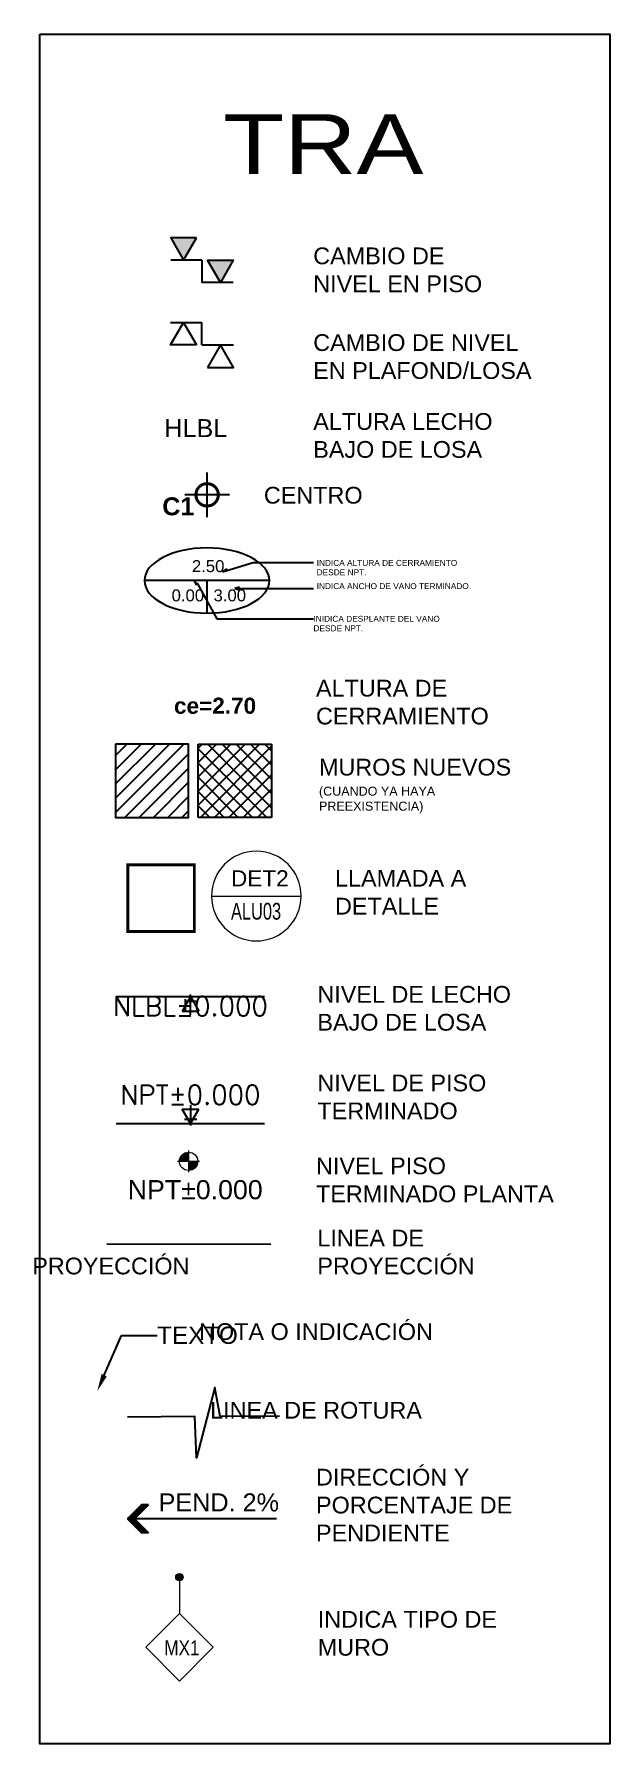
# Model space of a CAD drawing. Header units: metres. Extents: x 1769 to 3632, y 809 to 2652.
# Drawn here: x 1849.8 to 1851.73, y 1705.08 to 1710.79 of the extents above; entities that cross this region are included whole.
import ezdxf
from ezdxf import colors
from ezdxf.entities.mleader import LeaderData, LeaderLine
from ezdxf.enums import TextEntityAlignment as Align
from ezdxf.math import Vec2, Vec3

# ---------------------------------------------------------------- set-up
doc = ezdxf.new("R2010")
doc.units = ezdxf.units.M
doc.header["$LTSCALE"] = 10
for name, pattern in [('DASHED2', [0.375, 0.25, -0.125]), ('HIDDEN', [9.525, 6.35, -3.175]), ('HIDDEN2', [4.7625, 3.175, -1.5875])]:
    doc.linetypes.add(name, pattern=pattern)
for name, color, linetype, lineweight in [('A-ANNO-KEYN', 3, 'Continuous', 5), ('A-ANNO-NOTE', 3, 'Continuous', 0), ('A-ANNO-SIMB-CALLOUT', 30, 'Continuous', 5), ('A-WALL-IDEN', 3, 'Continuous', 5), ('RE.CONEXIONES 3D PLUVIALES', 7, 'Continuous', 0), ('RE.PLUVIAL', 3, 'Continuous', 0), ('RE.TEXTO PLU', 7, 'Continuous', 0), ('RE.TEXTOS SANITARIOS', 7, 'Continuous', 0), ('TEXTO GENERAL', 255, 'Continuous', 0)]:
    doc.layers.add(name, color=color, linetype=linetype, lineweight=lineweight)
for name, color, linetype in [('A-ANNO-LABL', 3, 'Continuous'), ('A-ANNO-SIMB-ARQ', 3, 'Continuous'), ('A-ANNO-SIMB-CERR', 7, 'Continuous'), ('A-ANNO-SIMB-TRA', 3, 'Continuous'), ('A-ANNO-TEXT', 3, 'Continuous'), ('A-PROJ+', 1, 'HIDDEN'), ('A-ROOF', 6, 'Continuous'), ('A-ROOF-PATT+', 8, 'Continuous'), ('A-WALL-CMUW', 6, 'Continuous'), ('A-WALL-PNSL-CEMT+', 4, 'Continuous')]:
    doc.layers.add(name, color=color, linetype=linetype)
doc.styles.add('ACABADOS', font='arial.ttf')
doc.styles.add('arial', font='arial.ttf')
doc.styles.add('Arial_3', font='arial.ttf', dxfattribs={"height": 0.05})
doc.styles.add('Arial_4', font='arial.ttf', dxfattribs={"width": 0.7, "height": 0.0625})
doc.styles.add('Arial_9', font='arial.ttf', dxfattribs={"width": 0.82, "height": 0.002})
doc.styles.add('BOLD', font='bold.shx', dxfattribs={"width": 1.5})
doc.styles.add('R', font='romans.shx')
doc.styles.add('RomanS', font='romans.shx')
doc.styles.add('SANSERIF', font='sanss___.ttf', dxfattribs={"width": 1.2, "height": 0.15})
doc.styles.get("Standard").update_dxf_attribs({"font": 'arial.ttf'})

msp = doc.modelspace()

# ---------------------------------------------------------------- texts
at = {"layer": 'A-ANNO-SIMB-CALLOUT', "attachment_point": 1}
for s, insert, char_height, width, style in [('DET2', (1850.458, 1707.9975), 0.054, 0.124101, 'Arial_3'), ('ALU03', (1850.4579, 1707.8886), 0.0561, 0.346329, 'Arial_4')]:
    msp.add_mtext(s, dxfattribs=dict(at, insert=insert, char_height=char_height, width=width, style=style))
at = {"layer": 'A-ANNO-SIMB-TRA', "attachment_point": 5, "rotation": 0, "style": 'ACABADOS'}
for s, insert, char_height in [('HLBL', (1850.3401, 1709.4756), 0.06036), ('{\\fArial|b1|i0|c0|p34;ce=2.70}', (1850.4046, 1708.5472, -59.3859), 0.054), ('PEND. 2%', (1850.4172, 1705.884, 0), 0.06036)]:
    msp.add_mtext(s, dxfattribs=dict(at, insert=insert, char_height=char_height))
at = {"layer": 'A-ANNO-SIMB-TRA', "insert": (1850.2817, 1709.2138, -98.9765), "char_height": 0.06, "width": 0.191365, "attachment_point": 5, "rotation": 0, "style": 'ACABADOS'}
msp.add_mtext('{\\fArial|b1|i0|c0|p34;C1}', dxfattribs=at)
at = {"layer": 'A-ANNO-SIMB-TRA', "insert": (1850.2349, 1705.4231), "char_height": 0.05, "width": 0.176371, "attachment_point": 1, "style": 'Arial_9'}
msp.add_mtext('MX1', dxfattribs=at)
at = {"layer": 'A-PROJ+', "ltscale": 0.03, "insert": (1850.056, 1706.6742), "char_height": 0.056, "attachment_point": 5, "style": 'arial'}
msp.add_mtext('\\pxql;PROYECCIÓN', dxfattribs=at)
at = {"layer": 'TEXTO GENERAL', "color": 7, "insert": (1850.7664, 1710.525), "char_height": 0.2, "width": 0.925254, "attachment_point": 2, "style": 'SANSERIF'}
msp.add_mtext('TRA', dxfattribs=at)
at = {"layer": 'TEXTO GENERAL', "color": 7, "linetype": 'ByBlock', "char_height": 0.056, "attachment_point": 5, "style": 'arial'}
for s, insert, width in [('\\pxql;CAMBIO DE NIVEL EN PISO', (1851.0261, 1710.0044), 0.585985), ('\\pxql;CAMBIO DE NIVEL EN PLAFOND/LOSA', (1851.1337, 1709.7145), 0.801281), ('\\pxql;ALTURA LECHO BAJO DE LOSA', (1851.1109, 1709.4507), 0.755658), ('\\pxql;ALTURA DE CERRAMIENTO', (1851.0577, 1708.5593), 0.630646), ('\\pxql;MUROS NUEVOS {\\H0.53571x;(CUANDO YA HAYA PREEXISTENCIA)}', (1851.0965, 1708.2791), 0.688345), ('\\pxql;LLAMADA A DETALLE', (1851.1496, 1707.9242), 0.687235), ('\\pxql;NIVEL DE LECHO BAJO DE LOSA', (1851.1145, 1707.5357), 0.735005), ('\\pxql;NIVEL DE PISO TERMINADO ', (1851.1145, 1707.2394), 0.735005), ('\\pxql;NIVEL PISO TERMINADO PLANTA', (1851.1429, 1706.9622), 0.800926), ('\\pxql;LINEA DE PROYECCIÓN', (1850.9454, 1706.721), 0.396767), ('\\pxql;DIRECCIÓN Y PORCENTAJE DE PENDIENTE', (1851.1218, 1705.8754), 0.758822), ('\\pxql;INDICA TIPO DE MURO', (1851.1275, 1705.4463), 0.758822)]:
    msp.add_mtext(s, dxfattribs=dict(at, insert=insert, width=width))
for s, insert in [('\\pxql;CENTRO', (1850.7331, 1709.2509)), ('\\pxql;NOTA O INDICACIÓN', (1850.7424, 1706.4549)), ('\\pxql;LINEA DE ROTURA', (1850.7424, 1706.192))]:
    msp.add_mtext(s, dxfattribs=dict(at, insert=insert))

# ---------------------------------------------------------------- blocks, each defined once
blk = doc.blocks.new('CENTRO DE TRAZO')
for p, q in [((0, -0.15), (0, 0.15)), ((0.15, 0), (-0.15, 0))]:
    blk.add_line(p, q)
at = {"const_width": 0.02}
blk.add_lwpolyline([(0, -0.075, 1), (0, 0.075, 1), (0, -0.075, -0.267949)], format="xyb", dxfattribs=at)
blk = doc.blocks.new('DIM-VANO')
at = {"layer": 'A-ANNO-SIMB-CERR', "color": 1}
for p, q in [((0.529, 0), (-0.529, 0)), ((0, 0), (0, -0.276))]:
    blk.add_line(p, q, dxfattribs=at)
at = {"layer": 'A-ANNO-SIMB-CERR', "color": 1, "extrusion": (0, 0, -1)}
blk.add_ellipse((0, 0), major_axis=(0.529, 0), ratio=0.521048, dxfattribs=at)
at = {"layer": 'A-ANNO-SIMB-CERR', "color": 3, "style": 'arial'}
blk.add_attdef('DIM', text='', height=0.15, rotation=360, dxfattribs=at).set_placement((0.01, 0.041), align=Align.CENTER)
at = {"layer": 'A-ANNO-SIMB-CERR', "color": 3, "style": 'arial', "width": 0.8}
blk.add_attdef('ALT1', text='', height=0.15, rotation=360, dxfattribs=at).set_placement((-0.024, -0.176), align=Align.RIGHT)
blk.add_attdef('ALT2', (0.056, -0.176), '', height=0.15, rotation=360, dxfattribs=at)
blk = doc.blocks.new('CAMBIONIVEL')
h = blk.add_hatch(color=256)
h.paths.add_polyline_path([(-0.036, 0.15), (-0.209, 0.15), (-0.123, 0)])
h.paths.add_polyline_path([(0.036, 0), (0.209, 0), (0.123, -0.15)])
for p, q in [((0, 0), (-0.209, 0)), ((0, 0), (0, -0.15)), ((0.209, -0.15), (0, -0.15))]:
    blk.add_line(p, q)
for points in [[(-0.036, 0.15), (-0.209, 0.15), (-0.123, 0), (-0.036, 0.15)], [(0.036, 0), (0.209, 0), (0.123, -0.15), (0.036, 0)]]:
    blk.add_lwpolyline(points)
blk = doc.blocks.new('PLARNIV')
for p, q in [((0, 0.075), (-0.209, 0.075)), ((0, 0.075), (0, -0.075)), ((0.209, -0.075), (0, -0.075))]:
    blk.add_line(p, q)
for points in [[(-0.036, 0.224), (-0.209, 0.224), (-0.123, 0.075), (-0.036, 0.224)], [(0.036, 0.075), (0.209, 0.075), (0.123, -0.075), (0.036, 0.075)]]:
    blk.add_lwpolyline(points)
blk = doc.blocks.new('Flecha4')
for p, q in [((2.14, 0.47), (2.258, 0.47)), ((2.14, 0.47), (2.375, 0)), ((2.258, 0.47), (2.493, 0)), ((0, 0), (2.5, 0)), ((2.375, 0), (2.14, -0.47)), ((2.493, 0), (2.258, -0.47)), ((2.14, -0.47), (2.258, -0.47))]:
    blk.add_line(p, q)
for points in [[(2.14, 0.47), (2.375, 0), (2.258, 0.47), (2.493, 0)], [(2.14, -0.47), (2.375, 0), (2.258, -0.47), (2.493, 0)]]:
    blk.add_solid(points)
blk = doc.blocks.new('*X232')
at = {"color": 0}
for p, q in [((24.337, -62.61), (24.459, -62.61)), ((24.343, -62.62), (24.454, -62.62)), ((24.349, -62.63), (24.448, -62.63)), ((24.355, -62.64), (24.442, -62.64)), ((24.36, -62.65), (24.436, -62.65)), ((24.366, -62.66), (24.431, -62.66)), ((24.372, -62.67), (24.425, -62.67)), ((24.378, -62.68), (24.419, -62.68)), ((24.383, -62.69), (24.413, -62.69)), ((24.389, -62.7), (24.408, -62.7)), ((24.395, -62.71), (24.402, -62.71))]:
    blk.add_line(p, q, dxfattribs=at)
blk = doc.blocks.new('niv2')
at = {"linetype": 'Continuous'}
blk.add_line((-0.003, 0.432), (-0.003, -0.057), dxfattribs=at)
for p, q in [((-0.203, 0.341), (0.197, 0.341)), ((-0.146, 0.1), (0.149, 0.1))]:
    blk.add_line(p, q)
for points in [[(-0.003, -0.006), (-0.203, 0.341)], [(-0.003, -0.006), (0.197, 0.341)]]:
    blk.add_lwpolyline(points)
blk.add_blockref('*X232', (-24.402, 62.71))
blk = doc.blocks.new('*U427')
at = {"linetype": 'Continuous', "xscale": 0.2165063509462422, "yscale": 0.2165063509462422, "zscale": 0.2165063509462422}
blk.add_blockref('niv2', (0.0007, 0.0013), dxfattribs=at)
at = {"style": 'BOLD', "width": 1.5}
blk.add_attdef('ESPACIO2', text='', height=0.1, rotation=0.00252, dxfattribs=at).set_placement((-0.0316, 0.2226), align=Align.CENTER)
at = {"style": 'R'}
blk.add_attdef('NIVEL', text='', height=0.1, rotation=0, dxfattribs=at).set_placement((0, 0.0996), align=Align.CENTER)
blk = doc.blocks.new('NIVEL-P')
for p, q in [((-0.095, 0), (0.095, 0)), ((0, 0.095), (0, -0.095))]:
    blk.add_line(p, q)
at = {"const_width": 0.08}
for points in [[(0, 0.04, 0.414214), (-0.04, 0, 1)], [(0, -0.04, 0.414214), (0.04, 0, 1)]]:
    blk.add_lwpolyline(points, format="xyb", dxfattribs=at)
blk.add_circle((0, 0), 0.0799)
at = {"style": 'RomanS'}
blk.add_attdef('NIVEL', text='', height=0.15, dxfattribs=at).set_placement((0.022, 0.197), align=Align.MIDDLE_CENTER)
blk = doc.blocks.new('INDICADORES CERRAMIENTO')
at = {"layer": 'A-ANNO-TEXT'}
for points in [[(2253.955, 1229.407), (2253.996, 1229.335), (2254.027, 1229.365)], [(2254.432, 1229.558), (2254.515, 1229.561), (2254.502, 1229.602)], [(2254.639, 1229.275), (2254.719, 1229.254), (2254.719, 1229.297)]]:
    blk.add_hatch(color=3, dxfattribs=at).paths.add_polyline_path(points, flags=0)
at = {"layer": 'A-ANNO-TEXT', "color": 3}
for p, q in [((2254.432, 1229.558), (2254.949, 1229.714)), ((2254.949, 1229.714), (2255.963, 1229.714)), ((2253.955, 1229.407), (2253.996, 1229.335)), ((2254.502, 1229.602), (2254.432, 1229.558)), ((2254.515, 1229.561), (2254.502, 1229.602)), ((2254.008, 1229.353), (2254.336, 1228.766)), ((2254.719, 1229.297), (2254.639, 1229.275)), ((2254.639, 1229.275), (2254.719, 1229.254)), ((2254.639, 1229.275), (2255.963, 1229.275)), ((2254.336, 1228.766), (2255.963, 1228.766))]:
    blk.add_line(p, q, dxfattribs=at)
at = {"layer": 'A-ANNO-TEXT', "color": 3, "char_height": 0.1, "attachment_point": 1, "style": 'Arial_3'}
for s, insert, width in [('INDICA ALTURA DE CERRAMIENTO ', (2256.017, 1229.757), 2.87004), ('DESDE NPT.', (2256.017, 1229.598), 0.99409), ('INDICA ANCHO DE VANO TERMINADO.', (2256.017, 1229.366), 3.07848), ('INIDICA DESPLANTE DEL VANO ', (2255.963, 1228.816), 2.54937), ('DESDE NPT.', (2255.963, 1228.657), 0.99409)]:
    blk.add_mtext(s, dxfattribs=dict(at, insert=insert, width=width))
blk = doc.blocks.new('Vista de diseño - Llamada métrica-1141-ALU402 - PLANTA AMPLIACIÓN BARANDAL')
at = {"layer": 'A-ANNO-SIMB-CALLOUT'}
blk.add_line((-0.006, 0), (0.006, 0), dxfattribs=at)
for start, end in [(360, 180), (180, 360)]:
    blk.add_arc((0, 0), 0.006, start, end, dxfattribs=at)
blk = doc.blocks.new('E_E_Etiqueta keynote Muro - ARROW-2025451-SIMBOLOGIA TRAZO')
at = {"layer": 'A-ANNO-KEYN'}
for p, q in [((-1.181, 4.503), (-0.729, 4.955)), ((-0.729, 4.955), (-0.278, 4.503)), ((-1.181, 4.503), (-0.729, 4.051)), ((-0.278, 4.503), (-0.729, 4.051))]:
    blk.add_line(p, q, dxfattribs=at)
blk = doc.blocks.new('pvc-codo90x50')
at = {"color": 1}
for p in [(0, 0.036), (-0.036, 0)]:
    blk.add_line(p, (0, 0), dxfattribs=at)
blk = doc.blocks.new('col632h')
for p, q in [((24.4325, -151.3229, 912.6397), (24.4325, -151.2469, 912.6397)), ((24.4674, -151.2849, 912.6397), (24.3976, -151.2849, 912.6397))]:
    blk.add_line(p, q)
blk.add_circle((24.3233, -151.2531, 912.6996), 0.00431)
blk = doc.blocks.new('A$C9f5eb76c')
at = {"layer": 'A-ROOF-PATT+', "linetype": 'DASHED2', "ltscale": 3}
for p, q in [((10.9039, 13.45), (0.7143, 26.1441, -0.146)), ((1.2181, 14.1887), (0.7143, 26.1441, -0.106)), ((33.45, 16.8222), (39.7158, 23.1101, -0.008)), ((45.3887, 17.795), (39.7158, 23.1101, -0.008)), ((10.9039, 13.45), (18.2026, 22.7772, -0.4552)), ((17.7959, 14.3576), (18.2026, 22.7772, -0.461)), ((55.8899, 10.8849), (54.8816, 22.7903, 0.232)), ((46.4603, 10.117), (50.1748, 20.0744, -0.06)), ((53.4596, 14.2327), (50.1748, 20.0744)), ((17.1909, 12.9746), (27.7291, 15.4809, -0.461)), ((36.6504, 12.9752), (27.7291, 15.4809, -0.461)), ((54.0033, 14.2563), (50.0233, 4.5668, -0.1742)), ((7.4038, 13.4502), (0.6639, 5.7352)), ((27.471, 12.5749), (17.4904, 2.0038)), ((27.4706, 12.5749), (37.4938, 1.7677, 0.057)), ((17.4243, 12.3479), (17.4904, 2.0038)), ((37.5173, 12.3479), (37.4938, 1.7677, 0.057)), ((10.9042, 9.25), (16.4856, 2.003)), ((55.9707, 7.9579), (50.0233, 4.5668, -0.425))]:
    blk.add_line(p, q, dxfattribs=at)
at = {"layer": 'A-ROOF-PATT+'}
for points in [[(0.3749, 13.4502), (18.6154, 13.4502), (18.6155, 15.8244), (18.5404, 15.8249), (18.5402, 25.1192), (15.7404, 25.1192), (15.7404, 21.95), (12.2607, 21.9499), (12.2607, 25.1198), (7.4039, 25.1199), (7.4037, 26.646), (0.3752, 26.6458), (0.3749, 13.4502)], [(33.45, 23.4394), (44.8062, 23.4393), (44.8062, 18.8563), (45.4635, 17.719), (43.0557, 16.3135), (42.762, 16.8222), (33.45, 16.8222), (33.45, 23.4394)], [(55.8899, 10.8849), (61.6205, 14.1725), (57.8817, 20.6487), (56.9727, 20.1238), (55.1225, 23.3277), (50.4402, 20.6242), (55.8899, 10.8849)], [(55.8899, 10.8849), (57.3987, 8.2709), (49.9952, 3.9967), (42.9254, 16.2373), (50.4402, 20.6242), (55.8899, 10.8849)], [(36.6504, 16.8222), (36.6504, 12.9752), (18.6154, 13.3752), (18.6155, 15.8244), (33.4501, 15.8239), (33.4501, 16.8222), (36.6504, 16.8222)], [(7.4038, 13.4502), (7.404, 5.4046), (0.3751, 5.4046), (0.3749, 13.4502), (7.4038, 13.4502)], [(7.5542, 1.4503), (16.7912, 1.4503), (16.7912, 9.2501), (13.4405, 9.2501), (13.4405, 13.4501), (10.9042, 13.4501), (10.9042, 9.25), (7.4788, 9.2502), (7.5542, 1.4503)], [(17.1921, 1.5762), (17.1909, 12.5746), (37.7504, 12.5752), (37.7508, 1.5753), (17.1921, 1.5762)]]:
    blk.add_lwpolyline(points, dxfattribs=at)
at = {"layer": 'A-ROOF-PATT+', "linetype": 'DASHED2', "ltscale": 3}
blk.add_lwpolyline([(10.9039, 13.45), (10.8439, 25.1197)], dxfattribs=at)
at = {"layer": 'RE.PLUVIAL', "linetype": 'ByBlock', "extrusion": (-0.999997, 0.002568, -2.22045e-16), "const_width": 0.03}
for points, elevation in [([(-26.1459, 0.365), (-26.1459, -2.635)], -0.2431), ([(-26.1458, 0.365), (-26.1458, -2.635)], -0.2432)]:
    blk.add_lwpolyline(points, dxfattribs=dict(at, elevation=elevation))
at = {"layer": 'RE.PLUVIAL', "linetype": 'ByBlock', "extrusion": (0, 1, -2.22045e-16), "const_width": 0.03}
for points, elevation in [([(-39.7157, 0.35), (-39.7157, -2.65)], 23.5069), ([(-39.7158, 0.35), (-39.7158, -2.65)], 23.5068), ([(-27.729, 0.35), (-27.729, -2.65)], 15.885), ([(-27.7291, 0.35), (-27.7291, -2.65)], 15.8849)]:
    blk.add_lwpolyline(points, dxfattribs=dict(at, elevation=elevation))
at = {"layer": 'RE.PLUVIAL', "linetype": 'ByBlock', "extrusion": (-0.525217, 0.850969, -2.22045e-16), "const_width": 0.03}
for points, elevation in [([(-58.6723, 0.353), (-58.6723, -2.647)], -9.0267), ([(-58.6724, 0.353), (-58.6724, -2.647)], -9.0269), ([(-53.2389, 0.35), (-53.2389, -2.65)], -8.8648), ([(-53.239, 0.35), (-53.239, -2.65)], -8.865)]:
    blk.add_lwpolyline(points, dxfattribs=dict(at, elevation=elevation))
at = {"layer": 'RE.PLUVIAL', "linetype": 'ByBlock', "extrusion": (0.999997, 0.002568, -2.22045e-16), "const_width": 0.03}
for points, elevation in [([(22.7305, 0.35), (22.7305, -2.65)], 18.663), ([(22.7303, 0.35), (22.7303, -2.65)], 18.6632)]:
    blk.add_lwpolyline(points, dxfattribs=dict(at, elevation=elevation))
at = {"layer": 'RE.PLUVIAL', "linetype": 'ByBlock', "extrusion": (0, -1, -2.22045e-16), "const_width": 0.03}
for points, elevation in [([(0.6638, 0.515), (0.6638, -2.485)], -5.3399), ([(0.6639, 0.515), (0.6639, -2.485)], -5.3398)]:
    blk.add_lwpolyline(points, dxfattribs=dict(at, elevation=elevation))
at = {"layer": 'RE.PLUVIAL', "linetype": 'ByBlock', "extrusion": (-0.866117, -0.499841, -2.22045e-16), "const_width": 0.03}
for points, elevation in [([(21.0481, 0.35), (21.0481, -2.65)], -45.2047), ([(21.0483, 0.35), (21.0483, -2.65)], -45.2048)]:
    blk.add_lwpolyline(points, dxfattribs=dict(at, elevation=elevation))
at = {"layer": 'RE.PLUVIAL', "linetype": 'ByBlock', "extrusion": (0, -1, 0), "const_width": 0.03}
for points, elevation in [([(16.4855, 0), (17.4902, 0)], -2.004), ([(16.4856, 0), (17.4904, 0)], -2.0038), ([(16.8558, 0.334), (17.1245, 0.35)], -2.0031), ([(16.856, 0.334), (17.1247, 0.35)], -2.003)]:
    blk.add_lwpolyline(points, dxfattribs=dict(at, elevation=elevation))
at = {"layer": 'RE.PLUVIAL', "linetype": 'ByBlock', "extrusion": (-1, 1.83697e-16, -2.22045e-16), "const_width": 0.03}
for points, elevation in [([(-2.0039, 0.35), (-2.0039, -2.65)], -16.9903), ([(-2.0038, 0.35), (-2.0038, -2.65)], -16.9904)]:
    blk.add_lwpolyline(points, dxfattribs=dict(at, elevation=elevation))
at = {"layer": 'RE.PLUVIAL', "linetype": 'ByBlock', "extrusion": (1, -6.12323e-17, -2.22045e-16), "const_width": 0.03}
for points, elevation in [([(1.7678, 0.35), (1.7678, -2.65)], 37.8977), ([(1.7677, 0.35), (1.7677, -2.65)], 37.8978)]:
    blk.add_lwpolyline(points, dxfattribs=dict(at, elevation=elevation))
at = {"layer": 'RE.CONEXIONES 3D PLUVIALES', "extrusion": (3.44509e-16, -1, 6.27786e-16), "xscale": -1}
for p in [(64.1481, 151.6349, -936.1302), (52.1614, 151.6349, -928.5082)]:
    blk.add_blockref('col632h', p, dxfattribs=at)
at = {"layer": 'RE.CONEXIONES 3D PLUVIALES', "extrusion": (0.525217, -0.850969, 6.27786e-16), "xscale": -1}
for p in [(83.1048, 151.6379, -903.597), (77.6714, 151.6349, -903.7589)]:
    blk.add_blockref('col632h', p, dxfattribs=at)
at = {"layer": 'RE.CONEXIONES 3D PLUVIALES', "extrusion": (0.999997, -0.002568, 6.27786e-16), "xscale": -1}
blk.add_blockref('col632h', (50.5784, 151.6499, -912.3806), dxfattribs=at)
at = {"layer": 'RE.CONEXIONES 3D PLUVIALES', "extrusion": (-0.002568, -0.999997, -8.70473e-10), "xscale": -2.000000000000004, "yscale": 2.000000000000004, "zscale": 2, "rotation": 270}
blk.add_blockref('pvc-codo90x50', (0.2431, 0, -26.1459), dxfattribs=at)
at = {"layer": 'RE.CONEXIONES 3D PLUVIALES', "extrusion": (0.002568, 0.999997, 7.3262e-31), "xscale": -2, "yscale": 2.000000000000002, "zscale": 2}
blk.add_blockref('pvc-codo90x50', (-0.6471, 0, 26.1459), dxfattribs=at)
at = {"layer": 'RE.CONEXIONES 3D PLUVIALES', "extrusion": (-0.999997, -0.002568, 6.27786e-16)}
blk.add_blockref('col632h', (-47.1629, 151.6349, -931.2863), dxfattribs=at)
at = {"layer": 'RE.CONEXIONES 3D PLUVIALES', "extrusion": (-1, -3.44509e-16, -8.70473e-10), "xscale": -2, "yscale": 2, "zscale": 2, "rotation": 270}
for p in [(-23.5069, 0, -39.7157), (-15.885, 0, -27.729)]:
    blk.add_blockref('pvc-codo90x50', p, dxfattribs=at)
at = {"layer": 'RE.CONEXIONES 3D PLUVIALES', "extrusion": (1, 8.70473e-10, 7.3262e-31), "xscale": -2, "yscale": 2, "zscale": 2}
for p in [(23.1029, 0, 39.7157), (15.481, 0, 27.729)]:
    blk.add_blockref('pvc-codo90x50', p, dxfattribs=at)
at = {"layer": 'RE.CONEXIONES 3D PLUVIALES', "extrusion": (-0.850969, -0.525217, -8.70473e-10), "rotation": 270}
for p, xscale, yscale, zscale in [((9.0267, 0, -58.6723), -2.000000000000003, 2.000000000000003, 2), ((9.0267, 0, -58.6723), -2.000000000000006, 2.000000000000006, 2.000000000000002), ((9.027, 0, -58.673), -2.000000000000006, 2.000000000000006, 2.000000000000002), ((8.8648, 0, -53.2389), -2.000000000000008, 2.000000000000008, 2.000000000000003)]:
    blk.add_blockref('pvc-codo90x50', p, dxfattribs=dict(at, xscale=xscale, yscale=yscale, zscale=zscale))
at = {"layer": 'RE.CONEXIONES 3D PLUVIALES', "extrusion": (0.850969, 0.525217, 7.3262e-31), "xscale": -1.999999999999999, "yscale": 2, "zscale": 1.999999999999999}
for p in [(-9.4307, 0, 58.6723), (-9.2688, 0, 53.2389)]:
    blk.add_blockref('pvc-codo90x50', p, dxfattribs=at)
at = {"layer": 'RE.CONEXIONES 3D PLUVIALES', "extrusion": (-0.002568, 0.999997, 7.3262e-31), "xscale": 2, "yscale": 2, "zscale": 2}
blk.add_blockref('pvc-codo90x50', (-18.259, 0, 22.7305), dxfattribs=at)
at = {"layer": 'RE.CONEXIONES 3D PLUVIALES', "extrusion": (0.002568, -0.999997, -8.70473e-10), "xscale": 2.000000000000003, "yscale": 2.000000000000003, "zscale": 2.000000000000003, "rotation": 90.00000000000001}
blk.add_blockref('pvc-codo90x50', (18.663, 0, -22.7305), dxfattribs=at)
at = {"layer": 'RE.CONEXIONES 3D PLUVIALES', "extrusion": (-1, -8.70473e-10, 7.3262e-31), "xscale": -2, "yscale": 2, "zscale": 2}
blk.add_blockref('pvc-codo90x50', (-5.7439, 0, -0.6638), dxfattribs=at)
at = {"layer": 'RE.CONEXIONES 3D PLUVIALES', "extrusion": (1, 3.44509e-16, -8.70473e-10), "xscale": -2, "yscale": 2, "zscale": 2, "rotation": 270}
blk.add_blockref('pvc-codo90x50', (5.34, 0, 0.6645), dxfattribs=at)
at = {"layer": 'RE.CONEXIONES 3D PLUVIALES', "extrusion": (0.499841, -0.866117, 7.3262e-31), "xscale": 1.999999999999999, "yscale": 1.999999999999999, "zscale": 1.999999999999999}
blk.add_blockref('pvc-codo90x50', (45.6087, 0, 21.0481), dxfattribs=at)
at = {"layer": 'RE.CONEXIONES 3D PLUVIALES', "extrusion": (-0.499841, 0.866117, -8.70473e-10), "xscale": 2.000000000000001, "yscale": 2.000000000000001, "zscale": 2.000000000000001, "rotation": 90.00000000000001}
blk.add_blockref('pvc-codo90x50', (-45.2043, 0, -21.0481), dxfattribs=at)
at = {"layer": 'RE.CONEXIONES 3D PLUVIALES', "extrusion": (1, 1.60812e-16, 6.27786e-16), "xscale": -1}
blk.add_blockref('col632h', (26.4364, 151.6349, -895.4987), dxfattribs=at)
at = {"layer": 'RE.CONEXIONES 3D PLUVIALES', "extrusion": (8.70473e-10, -1, 7.3262e-31), "xscale": -2, "yscale": 2, "zscale": 2}
blk.add_blockref('pvc-codo90x50', (16.4855, 0, -2.0031), dxfattribs=at)
at = {"layer": 'RE.CONEXIONES 3D PLUVIALES', "extrusion": (-2.83277e-16, -1, 8.70473e-10), "xscale": -2.28280099235354, "yscale": 2.28280099235354, "zscale": 2.28280099235354, "rotation": 90}
blk.add_blockref('pvc-codo90x50', (16.9903, -0.0243, -2.004), dxfattribs=at)
at = {"layer": 'RE.CONEXIONES 3D PLUVIALES', "extrusion": (-2.83277e-16, 1, -8.70473e-10), "xscale": -2, "yscale": 2, "zscale": 2, "rotation": 270}
blk.add_blockref('pvc-codo90x50', (-16.9903, 0, 2.004), dxfattribs=at)
at = {"layer": 'RE.CONEXIONES 3D PLUVIALES', "extrusion": (1.60812e-16, -1, -8.70473e-10), "xscale": -2, "yscale": 2, "zscale": 2, "rotation": 270}
blk.add_blockref('pvc-codo90x50', (16.9903, 0, -2.004), dxfattribs=at)
at = {"layer": 'RE.CONEXIONES 3D PLUVIALES', "extrusion": (1.60812e-16, 1, 8.70473e-10), "xscale": -2.28280099235354, "yscale": 2.28280099235354, "zscale": 2.28280099235354, "rotation": 90}
blk.add_blockref('pvc-codo90x50', (-16.9903, -0.0243, 2.004), dxfattribs=at)
at = {"layer": 'RE.CONEXIONES 3D PLUVIALES', "extrusion": (-8.70472e-10, 1, 7.3262e-31), "xscale": -2, "yscale": 2, "zscale": 2}
blk.add_blockref('pvc-codo90x50', (-17.4902, 0, 2.0039), dxfattribs=at)
at = {"layer": 'RE.CONEXIONES 3D PLUVIALES', "extrusion": (-1, -2.83277e-16, 6.27786e-16), "xscale": -1}
blk.add_blockref('col632h', (22.4293, 151.6189, -929.4791), dxfattribs=at)
at = {"layer": 'RE.CONEXIONES 3D PLUVIALES', "extrusion": (-1, 4.05742e-16, 6.27786e-16)}
blk.add_blockref('col632h', (-26.2003, 151.6349, -950.5209), dxfattribs=at)
at = {"layer": 'RE.CONEXIONES 3D PLUVIALES', "extrusion": (8.70473e-10, 1, 7.3262e-31), "xscale": 2, "yscale": 2, "zscale": 2}
blk.add_blockref('pvc-codo90x50', (-37.4937, 0, 1.7678), dxfattribs=at)
at = {"layer": 'RE.CONEXIONES 3D PLUVIALES', "extrusion": (-4.05742e-16, -1, -8.70473e-10), "xscale": 2, "yscale": 2, "zscale": 2, "rotation": 90}
blk.add_blockref('pvc-codo90x50', (37.8977, 0, -1.7678), dxfattribs=at)
at = {"layer": 'RE.CONEXIONES 3D PLUVIALES', "extrusion": (0.866117, 0.499841, 6.27786e-16)}
blk.add_blockref('col632h', (-45.4806, 151.6349, -867.4186), dxfattribs=at)
at = {"layer": 'RE.CONEXIONES 3D PLUVIALES', "extrusion": (-3.44509e-16, 1, 6.27786e-16), "xscale": -1}
blk.add_blockref('col632h', (23.7686, 151.7999, -907.2838), dxfattribs=at)
at = {"layer": 'RE.PLUVIAL', "color": 7, "char_height": 0.43687, "width": 1.861128, "attachment_point": 1}
for s, insert in [('AREA', (37.9463, 20.9175)), ('75.71', (38.0002, 20.3812)), ('AREA', (9.458, 19.5783)), ('211.85', (9.4318, 18.8875)), ('AREA', (55.3874, 17.61)), ('69.06', (55.3295, 17.0074)), ('AREA', (30.7126, 15.0037)), ('50.96', (30.796, 14.3059)), ('AREA', (50.0784, 11.597)), ('121.87', (49.8552, 10.9683)), ('AREA', (4.1856, 9.2378)), ('56.55', (4.3827, 8.6535)), ('AREA', (25.315, 7.2874)), ('AREA', (11.4807, 6.7029)), ('226.13', (25.315, 6.6231)), ('82.99', (11.6094, 6.1295))]:
    blk.add_mtext(s, dxfattribs=dict(at, insert=insert))
at = {"layer": 'RE.TEXTO PLU', "linetype": 'Continuous', "style": 'R'}
for s, height, rotation, p in [('632-H', 0.13, 359.8529, (0.4051, 26.7853, 0.0154)), ('HELVEX', 0.13, 359.8529, (0.4361, 26.6156, 0.0154)), ('COLADERA', 0.13, 359.8529, (0.5588, 26.4565, 0.0154)), ('REBOSADERO', 0.13, 359.8529, (0.518, 26.2901, 0.0154)), ('4" B.D.P.', 0.13, 359.8529, (-0.2742, 26.0977, 0.0154)), ('444-X', 0.13, 359.8529, (0.8812, 25.8425)), ('COLADERA HELVEX', 0.130002, 359.8529, (0.8941, 25.6772)), ('4" B.D.P.', 0.13, 360, (39.5976, 23.6045, -0.0716)), ('632-H', 0.13, 0.1471, (18.5119, 23.4184, -0.5246)), ('632-H', 0.13, 360, (40.195, 23.4678, -0.0716)), ('HELVEX', 0.13, 0.1471, (18.4808, 23.2487, -0.5246)), ('HELVEX', 0.13, 360, (40.2265, 23.2981, -0.0716)), ('632-H', 0.13, 360, (55.307, 23.292, 0.3534)), ('4" B.D.P.', 0.13, 360, (54.0837, 23.237, 0.3534)), ('COLADERA', 0.13, 360, (40.3496, 23.1393, -0.0716)), ('COLADERA', 0.13, 0.1471, (18.3581, 23.0896, -0.5246)), ('HELVEX', 0.13, 360, (55.3385, 23.1224, 0.3534)), ('COLADERA', 0.13, 360, (55.4616, 22.9636, 0.3534)), ('REBOSADERO', 0.13, 0.1471, (18.4142, 22.9183, -0.5246)), ('REBOSADERO', 0.13, 360, (40.4752, 22.9466, -0.0716)), ('4" B.D.P.', 0.13, 0.1471, (19.1912, 22.7308, -0.5246)), ('REBOSADERO', 0.13, 360, (55.6607, 22.7826, 0.3534)), ('444-X', 0.13, 360, (39.7504, 22.6813, -0.0716)), ('444-X', 0.13, 0.1471, (17.9905, 22.5284, -0.5246)), ('COLADERA HELVEX', 0.130002, 360, (39.7638, 22.5161, -0.0716)), ('444-X', 0.13, 360, (54.6705, 22.4972, 0.3534)), ('COLADERA HELVEX', 0.130002, 0.1471, (17.9775, 22.3632, -0.5246)), ('COLADERA HELVEX', 0.130002, 360, (54.6838, 22.3321, 0.3534)), ('PENDIENTE 2%%%', 0.130002, 319.0903, (42.7872, 20.5541, -0.5246)), ('PENDIENTE 2%%%', 0.130002, 49.0903, (36.8315, 20.382, -0.5246)), ('632-H', 0.13, 360, (50.6002, 20.5761, 0.1214)), ('4" B.D.P.', 0.13, 360, (49.3769, 20.521, 0.1214)), ('HELVEX', 0.13, 360, (50.6317, 20.4065, 0.1214)), ('COLADERA', 0.13, 360, (50.7548, 20.2477, 0.1214)), ('REBOSADERO', 0.13, 360, (50.9147, 20.0689, 0.1214)), ('444-X', 0.13, 360, (49.9637, 19.7813, 0.1214)), ('COLADERA HELVEX', 0.130002, 360, (49.977, 19.6161, 0.1214)), ('PENDIENTE 2%%%', 0.130002, 275.03, (55.5715, 19.1153, -0.5246)), ('PENDIENTE 2%%%', 0.130002, 305.436, (4.8892, 19, -0.5246)), ('PENDIENTE 2%%%', 0.130002, 44.2381, (14.8392, 18.5174, -0.5246)), ('4" B.D.P.', 0.13, 360, (27.6109, 15.9753, -0.5246)), ('632-H', 0.13, 360, (28.2083, 15.8385, -0.5246)), ('HELVEX', 0.13, 360, (28.2398, 15.6689, -0.5246)), ('PENDIENTE 2%%%', 0.130002, 65.6533, (48.051, 15.207, -0.5246)), ('COLADERA', 0.13, 360, (28.3629, 15.5101, -0.5246)), ('REBOSADERO', 0.13, 360, (28.5105, 15.3367, -0.5246)), ('444-X', 0.13, 360, (27.7637, 15.0521, -0.5246)), ('COLADERA HELVEX', 0.130002, 360, (27.7771, 14.8869, -0.5246)), ('PENDIENTE 2%%%', 0.130002, 16.8411, (22.6831, 14.3702, -0.5246)), ('PENDIENTE 2%%%', 0.130002, 339.7288, (33.8511, 13.9339, -0.5246)), ('PENDIENTE 2%%%', 0.130002, 65.6533, (52.0833, 9.8504, -0.6058)), ('PENDIENTE 2%%%', 0.130002, 44.2381, (3.5819, 9.5039, -0.5246)), ('PENDIENTE 2%%%', 0.130002, 44.2381, (23.0481, 6.9181, -0.5246)), ('PENDIENTE 2%%%', 0.130002, 313.3548, (32.6427, 6.469, -0.5246)), ('COLADERA HELVEX', 0.130002, 360, (0.6291, 6.1073, 0.0154)), ('444-X', 0.13, 360, (0.6424, 5.9421, 0.0154)), ('COLADERA', 0.13, 360, (0.0301, 5.5759, 0.0154)), ('HELVEX', 0.13, 360, (0.1533, 5.4171, 0.0154)), ('632-H', 0.13, 360, (0.1848, 5.2475, 0.0154)), ('REBOSADERO', 0.13, 360, (-0.0789, 5.0885, 0.0154)), ('4" B.D.P.', 0.13, 360, (1.0669, 5.0915, 0.0154)), ('444-X', 0.13, 360, (50.4372, 4.9057, 0.0004)), ('COLADERA HELVEX', 0.130002, 360, (50.4505, 4.7405, 0.0004)), ('632-H', 0.13, 360, (48.881, 4.6565, 0.0004)), ('HELVEX', 0.13, 360, (48.9125, 4.4869, 0.0004)), ('COLADERA', 0.13, 360, (49.0357, 4.3281, 0.0004)), ('REBOSADERO', 0.13, 360, (48.9179, 4.1559, 0.0004)), ('4" B.D.P.', 0.13, 360, (49.6533, 3.9791, 0.0004)), ('6" B.D.P.', 0.13, 360, (17.0326, 2.1939, 0.0094)), ('COLADERA HELVEX', 0.130002, 360, (18.5, 1.9878, 0.0094)), ('COLADERA HELVEX', 0.130002, 360, (15.2956, 1.8766, 0.0094)), ('444-X', 0.13, 360, (18.5134, 1.8226, 0.0094)), ('444-X', 0.13, 360, (15.3089, 1.7114, 0.0094)), ('COLADERA', 0.13, 360, (16.9917, 1.4703, 0.0094)), ('HELVEX', 0.13, 360, (17.1148, 1.3115, 0.0094)), ('632-H', 0.13, 360, (17.1209, 1.1377, 0.0094))]:
    blk.add_text(s, height=height, rotation=rotation, dxfattribs=at).set_placement(p, align=Align.CENTER)
for s, height, p in [('4" B.D.P.', 0.13, (38.5258, 1.8825, 0.0004)), ('REBOSADERO', 0.13, (16.9909, 1.6523, 0.0004)), ('COLADERA HELVEX', 0.130002, (36.5279, 1.5193, 0.0004)), ('COLADERA', 0.13, (38.2452, 1.423, 0.0004)), ('444-X', 0.13, (36.5146, 1.3542, 0.0004)), ('HELVEX', 0.13, (38.1221, 1.2642, 0.0004)), ('632-H', 0.13, (38.0906, 1.0946, 0.0004)), ('REBOSADERO', 0.13, (38.383, 0.9097, 0.0004))]:
    blk.add_text(s, height=height, dxfattribs=at).set_placement(p, align=Align.CENTER)
at = {"layer": 'RE.TEXTOS SANITARIOS', "linetype": 'Continuous', "style": 'R'}
for p in [(15.0759, 24.5405, 2.989), (19.1523, 21.0487, 3.18), (9.0153, 19.0512, 3.18), (10.4482, 19.0455, 3.18), (18.1111, 18.3814, 3.18), (18.1452, 17.6248, 3.18), (3.1829, 15.9531, 3.18), (3.3969, 14.7845, 3.18), (13.0248, 8.8895, 3.18), (13.0248, 8.6817, 3.18)]:
    blk.add_text('S.C.V. 2"', height=0.13, dxfattribs=at).set_placement(p, align=Align.CENTER)
for p in [(51.0966, 21.3417, 3.18), (51.5637, 19.8738, 3.18), (3.3969, 17.1109, 3.18), (50.3244, 13.6419, 3.18), (50.4054, 13.4066, 3.18), (49.0825, 12.4111, 3.18), (49.2017, 12.1855, 3.18), (11.3186, 8.8895, 3.18), (11.3186, 8.6817, 3.18)]:
    blk.add_text('S.C.V. 2"', height=0.13, rotation=360, dxfattribs=at).set_placement(p, align=Align.CENTER)

# ---------------------------------------------------------------- hatches: boundary and pattern name
at = {"layer": 'A-ANNO-SIMB-TRA', "transparency": 33554559}
h = msp.add_hatch(dxfattribs=at)
h.set_pattern_fill('ANSI31', color=8, scale=0.010623, style=0)
h.set_pattern_definition([(45, (-398.803895, 474.072452), (-0.0238485887, 0.0238485887), [])])
h.paths.add_polyline_path([(1850.0707, 1708.4193), (1850.0707, 1708.1743), (1850.3157, 1708.1743), (1850.3157, 1708.4193)])
h = msp.add_hatch(dxfattribs=at)
h.set_pattern_fill('ANSI37', color=8, scale=0.010623, style=0)
h.set_pattern_definition([(45, (1832.413174, 1706.878305), (-0.02384859, 0.02384859), []), (135, (1832.413174, 1706.878305), (-0.02384859, -0.02384859), [])])
h.paths.add_polyline_path([(1850.3482, 1708.4193), (1850.3482, 1708.1743), (1850.5932, 1708.1743), (1850.5932, 1708.4193)])
at = {"layer": 'A-WALL-IDEN'}
h = msp.add_hatch(color=256, dxfattribs=at)
edge = h.paths.add_edge_path(flags=0)
edge.add_arc((1850.2854, 1705.6342), 0.0125, 0, 360)

# ---------------------------------------------------------------- linework, layer by layer
msp.add_lwpolyline([(1849.8186, 1710.7925), (1851.7254, 1710.7925), (1851.7254, 1705.0773), (1849.8186, 1705.0773)], close=True)
at = {"layer": 'A-ANNO-LABL', "color": 8, "linetype": 'HIDDEN', "ltscale": 0.01}
for points in [[(1850.0736, 1707.575), (1850.5705, 1707.575)], [(1850.0736, 1707.1512), (1850.5705, 1707.1512)]]:
    msp.add_lwpolyline(points, dxfattribs=at)
at = {"layer": 'A-ANNO-LABL', "color": 3}
msp.add_lwpolyline([(1850.6202, 1706.1729), (1850.4215, 1706.1716), (1850.404, 1706.2683), (1850.3425, 1706.0329), (1850.3371, 1706.1711), (1850.1114, 1706.1697)], dxfattribs=at)
at = {"layer": 'A-ANNO-SIMB-CALLOUT', "linetype": 'HIDDEN2', "ltscale": 0.01, "const_width": 0.01}
msp.add_lwpolyline([(1850.3353, 1708.0157), (1850.113, 1708.0157), (1850.113, 1707.7928), (1850.3353, 1707.7928)], close=True, dxfattribs=at)
at = {"layer": 'A-PROJ+', "linetype": 'HIDDEN', "ltscale": 0.01}
msp.add_line((1850.591, 1706.7461), (1850.0429, 1706.7478), dxfattribs=at)
at = {"layer": 'A-WALL-CMUW', "color": 6, "linetype": 'ByBlock', "flags": 128}
msp.add_lwpolyline([(1850.071, 1708.419), (1850.071, 1708.1743), (1850.3157, 1708.1743), (1850.3157, 1708.419), (1850.071, 1708.419)], dxfattribs=at)
at = {"layer": 'A-WALL-IDEN'}
msp.add_line((1850.2859, 1705.6271), (1850.2859, 1705.5127), dxfattribs=at)
msp.add_circle((1850.2854, 1705.6342), 0.0125, dxfattribs=at)
at = {"layer": 'A-WALL-PNSL-CEMT+', "color": 4, "linetype": 'HIDDEN2', "flags": 128}
msp.add_lwpolyline([(1850.3482, 1708.1743), (1850.3482, 1708.4193), (1850.5932, 1708.4193), (1850.5932, 1708.1743), (1850.3482, 1708.1743)], dxfattribs=at)

# ---------------------------------------------------------------- block references
at = {"layer": 'A-ANNO-LABL', "linetype": 'ByBlock'}
ref = msp.add_blockref('*U427', (1850.3221, 1707.575), dxfattribs=dict(at, xscale=-0.6399663136021293, yscale=0.6399663136021293, zscale=0.6399663136021293, rotation=179.9999896054226))
ref.add_attrib('NIVEL', 'NLBL±0.000', dxfattribs={"layer": '0', "height": 0.064, "rotation": 360, "style": 'R'}).set_placement((1850.3221, 1707.5112), align=Align.CENTER)
at = {"layer": 'A-ANNO-LABL', "linetype": 'ByBlock', "xscale": 0.6399663136021293, "yscale": 0.6399663136021293, "zscale": 0.6399663136021293, "rotation": 1.039457737735637e-05}
msp.add_blockref('*U427', (1850.3221, 1707.1512), dxfattribs=at).add_auto_attribs({'NIVEL': 'NPT±0.000'})
at = {"layer": 'A-ANNO-NOTE', "linetype": 'ByBlock'}
ref = msp.add_blockref('NIVEL-P', (1850.316, 1707.0245), dxfattribs=dict(at, xscale=0.3839253098614788, yscale=0.3839253098614788, zscale=0.3839253098614788))
ref.add_attrib('NIVEL', 'NPT±0.000', dxfattribs={"layer": '0', "height": 0.06399, "style": 'arial'}).set_placement((1850.1124, 1706.9297), align=Align.MIDDLE_LEFT)
at = {"layer": 'A-ANNO-SIMB-ARQ', "xscale": 0.1986962651505545, "yscale": 0.1986962651505545, "zscale": 0.1986962651505545}
msp.add_blockref('INDICADORES CERRAMIENTO', (1402.4824, 1464.6869), dxfattribs=at)
at = {"layer": 'A-ANNO-SIMB-CALLOUT', "xscale": 24.99999999999999, "yscale": 24.99999999999999, "zscale": 24.99999999999999}
msp.add_blockref('Vista de diseño - Llamada métrica-1141-ALU402 - PLANTA AMPLIACIÓN BARANDAL', (1850.5427, 1707.9114), dxfattribs=at)
at = {"layer": 'A-ANNO-SIMB-TRA', "ltscale": 0.025, "xscale": 0.5, "yscale": 0.5, "zscale": 0.5}
msp.add_blockref('CAMBIONIVEL', (1850.3609, 1710.0372), dxfattribs=at)
at = {"layer": 'A-ANNO-SIMB-TRA', "xscale": 0.5021291520607075, "yscale": 0.5021291520607075, "zscale": 0.5021291520607075, "rotation": 180}
msp.add_blockref('PLARNIV', (1850.3609, 1709.7913), dxfattribs=at)
at = {"layer": 'A-ANNO-SIMB-TRA'}
for name, p, xscale, yscale, zscale in [('CENTRO DE TRAZO', (1850.3781, 1709.2526), 0.5, 0.5, 0.5), ('Flecha4', (1850.6105, 1705.8295, 0), -0.2, 0.1, 0.1), ('E_E_Etiqueta keynote Muro - ARROW-2025451-SIMBOLOGIA TRAZO', (1850.4683, 1704.2741), 0.25, 0.25, 0.25)]:
    msp.add_blockref(name, p, dxfattribs=dict(at, xscale=xscale, yscale=yscale, zscale=zscale))
ref = msp.add_blockref('DIM-VANO', (1850.3774, 1708.966), dxfattribs=dict(at, xscale=0.3952742378296953, yscale=0.3952742378296953, zscale=0.3952742378296953))
ref.add_attrib('ALT2', '3.00', (1850.3995, 1708.8965), dxfattribs={"color": 3, "height": 0.04})
ref.add_attrib('ALT1', '0.00', dxfattribs={"color": 3, "height": 0.04}).set_placement((1850.368, 1708.8965), align=Align.RIGHT)
ref.add_attrib('DIM', '2.50', dxfattribs={"color": 3, "height": 0.04}).set_placement((1850.3815, 1708.9823), align=Align.BOTTOM_CENTER)
at = {"layer": 'A-ROOF'}
msp.add_blockref('A$C9f5eb76c', (2681.7128, 1716.3007), dxfattribs=at)

msp.set_redraw_order([(e.dxf.handle, doc.entitydb.next_handle()) for e in msp.query("TEXT MTEXT ATTDEF DIMENSION ARC_DIMENSION")])  # texts and dimensions are drawn at this point

# ---------------------------------------------------------------- leaders
at = {"layer": 'A-ANNO-TEXT'}
ml = msp.add_multileader_mtext('Standard', dxfattribs=at)
ml.set_content('TEXTO{\\C1; }', color=256, style='arial')
ml.set_leader_properties(color=1)
ml.build(insert=Vec2(0, 0))
ml.multileader.update_dxf_attribs({"dogleg_length": 0.25, "arrow_head_size": 0.0579})
ctx = ml.context
ctx.base_point, ctx.char_height, ctx.arrow_head_size, ctx.landing_gap_size, ctx.plane_origin = Vec3(1850.2112, 1706.4427), 0.057894, 0.0579, 0, Vec3(1849.4194, 1706.1326)
notes = []
notes.append((ctx, [(0, (1, 1, 0), (1850.0919, 1706.4427), (1, 0), 0.1194, [(0, [(1850.0106, 1706.2565)], 0, [])])]))
ctx.mtext.insert, ctx.mtext.width, ctx.mtext.flow_direction = Vec3(1850.2112, 1706.4721), 1.211304, 5
for ctx, leaders in notes:
    for number, flags, end, landing, length, lines in leaders:
        leader = LeaderData()
        leader.index, (leader.has_last_leader_line, leader.has_dogleg_vector, leader.attachment_direction) = number, flags
        leader.last_leader_point, leader.dogleg_vector, leader.dogleg_length = Vec3(end), Vec3(landing), length
        for number, points, colour, breaks in lines:
            line = LeaderLine()
            line.index, line.vertices, line.color, line.breaks = number, Vec3.list(points), colors.encode_raw_color(colour), breaks
            leader.lines.append(line)
        ctx.leaders.append(leader)

doc.saveas('drawing.dxf')
